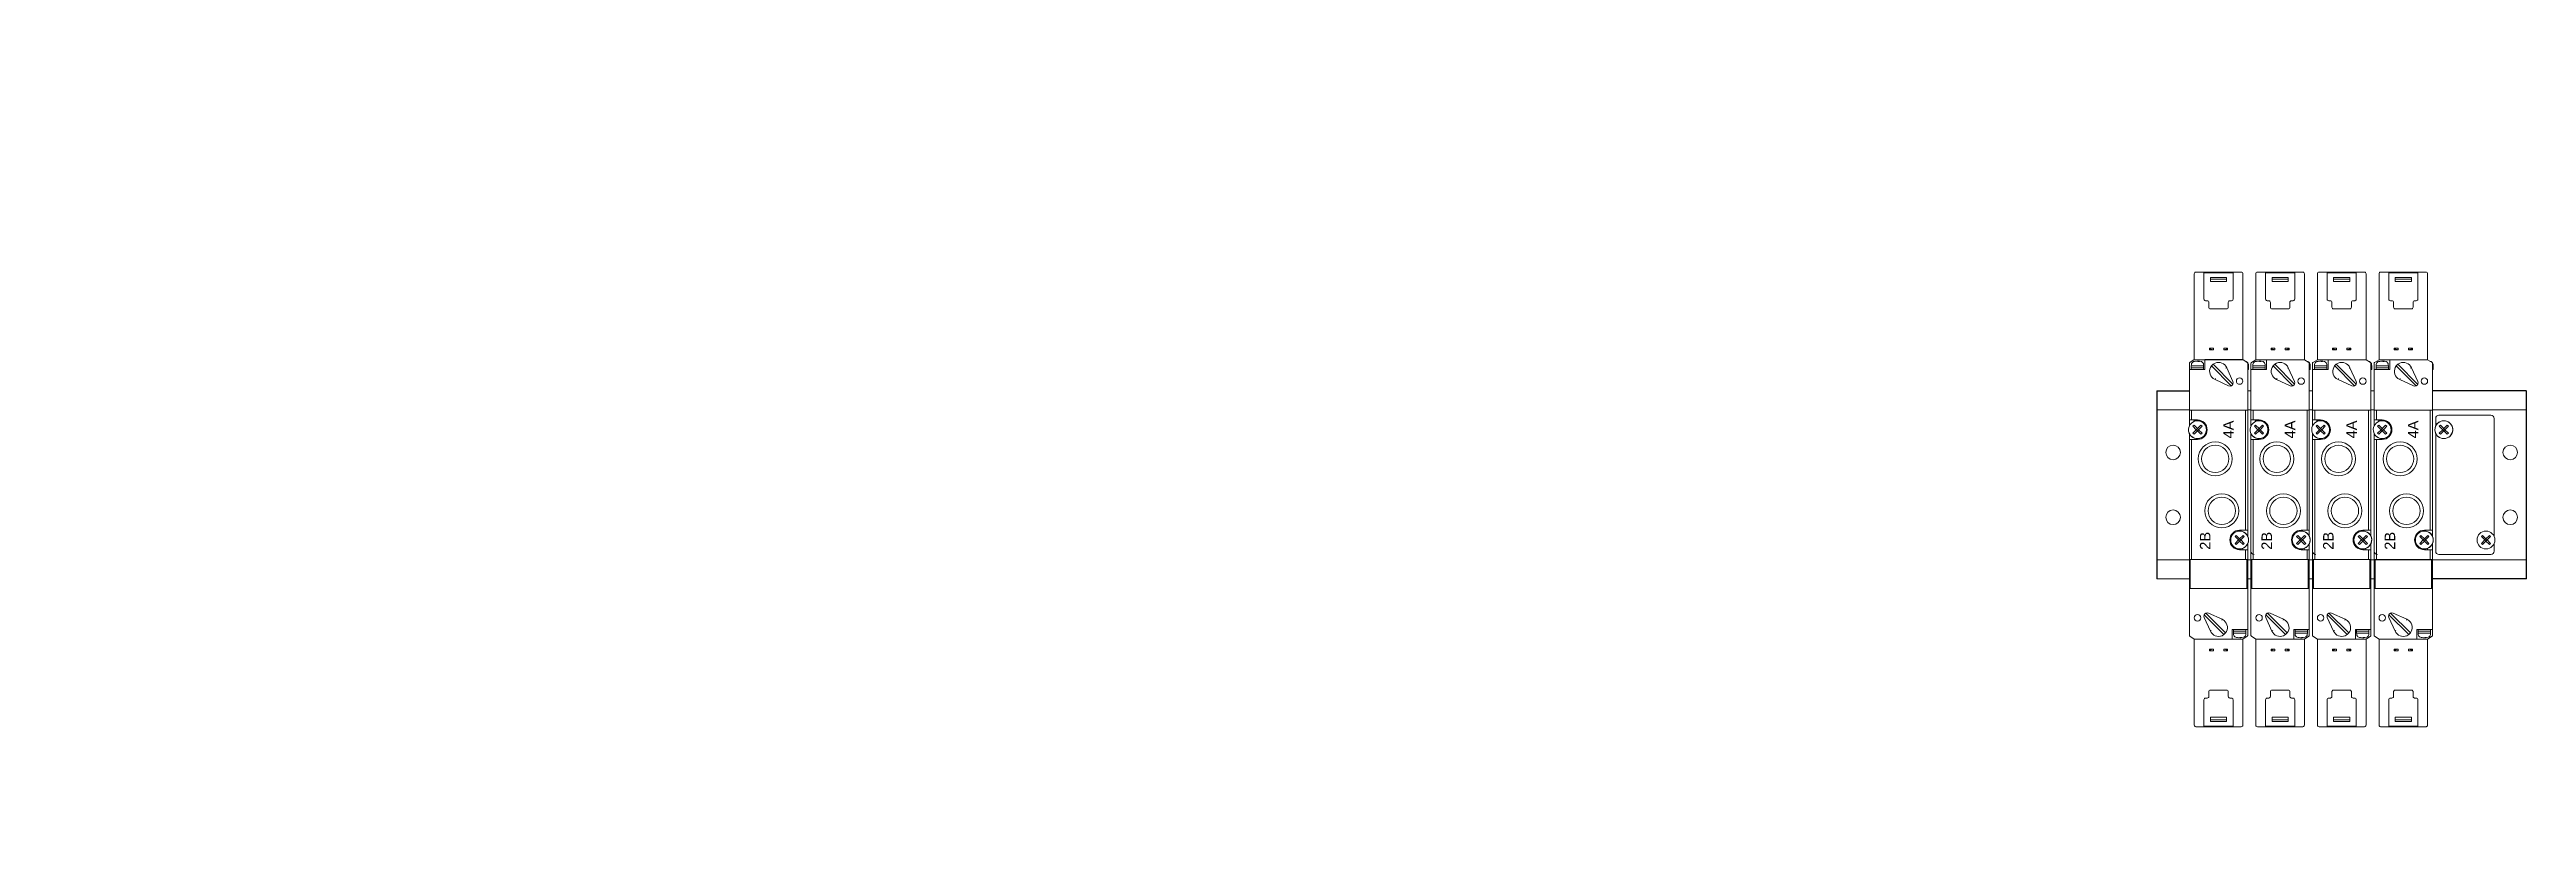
# Model space of a CAD drawing. Header units: millimetres. Extents: x 21 to 785, y 28 to 272.
import ezdxf

# ---------------------------------------------------------------- set-up
doc = ezdxf.new("R2010")
doc.units = ezdxf.units.MM

msp = doc.modelspace()

# ---------------------------------------------------------------- texts
at = {"color": 152, "true_color": 0x0075bf, "attachment_point": 1}
for s, insert, char_height in [('{\\fTimes New Roman|b1|i0|c0; }', (65.68, 271.86), 4.6697), ('{\\fArial|b1|i0|c0; }', (275.68, 271.75), 5.6037), ('{\\fArial|b1|i0|c0; }', (485.68, 271.75), 5.6037), ('{\\fArial|b1|i0|c0; }', (695.68, 271.75), 5.6037), ('{\\fArial|b0|i0|c0;  }', (167.4, 92.31), 1.7727)]:
    msp.add_mtext(s, dxfattribs=dict(at, insert=insert, char_height=char_height))
at = {"color": 7, "attachment_point": 1}
for s, insert, char_height in [('{\\fArial|b0|i0|c0; }', (22.09, 244.12), 2.0259), ('{\\fArial|b0|i0|c0; }', (20.68, 229.31), 2.0259), ('{\\fArial|b0|i0|c0; }', (22.09, 214.49), 2.0259), ('{\\fArial|b0|i0|c0; }', (109.79, 202.52), 2.0259), ('{\\fArial|b0|i0|c0; }', (109.79, 194.12), 2.0259), ('{\\fFuturaBT-Medium|b0|i0|c0; }', (91.7, 159.6), 4.0518), ('{\\fFuturaBT-Medium|b0|i0|c0; }', (99.36, 159.6), 4.0518), ('{\\fArial|b0|i0|c0; }', (162.78, 142.84), 1.7727), ('{\\fArial|b1|i0|c0;   }', (361.69, 28.27), 1.8679)]:
    msp.add_mtext(s, dxfattribs=dict(at, insert=insert, char_height=char_height))
at = {"color": 7, "char_height": 3.2447, "attachment_point": 1, "rotation": 90}
for s, insert in [('{\\fArial|b0|i0|c0;4A}', (691.18, 151.92)), ('{\\fArial|b0|i0|c0;4A}', (710.18, 151.92)), ('{\\fArial|b0|i0|c0;4A}', (729.17, 151.92)), ('{\\fArial|b0|i0|c0;4A}', (748.17, 151.92)), ('{\\fArial|b0|i0|c0;2B}', (684, 117.59)), ('{\\fArial|b0|i0|c0;2B}', (703, 117.58)), ('{\\fArial|b0|i0|c0;2B}', (722, 117.58)), ('{\\fArial|b0|i0|c0;2B}', (741, 117.58))]:
    msp.add_mtext(s, dxfattribs=dict(at, insert=insert))

# ---------------------------------------------------------------- linework, layer by layer
at = {"color": 7, "lineweight": 0}
for points in [[(682.75, 203.22), (682.56, 203.18), (682.4, 203.07), (682.29, 202.91), (682.26, 202.72)], [(682.26, 176.22), (682.26, 202.72)], [(682.75, 203.22), (696.75, 203.22)], [(685.25, 203), (694.25, 203)], [(685.25, 194.9), (685.25, 203)], [(687.25, 201.6), (692.25, 201.6)], [(687.25, 201.6), (687.25, 201.1)], [(687.25, 201.1), (687.25, 200.3)], [(687.25, 201.1), (692.25, 201.1)], [(687.25, 200.3), (692.25, 200.3)], [(692.25, 201.6), (692.25, 201.1)], [(692.25, 201.1), (692.25, 200.3)], [(694.25, 194.9), (694.25, 203)], [(697.25, 202.72), (697.21, 202.91), (697.11, 203.07), (696.95, 203.18), (696.75, 203.22)], [(697.25, 202.72), (697.25, 176.22)], [(701.75, 203.22), (701.56, 203.18), (701.4, 203.07), (701.29, 202.91), (701.25, 202.72)], [(701.25, 176.22), (701.25, 202.72)], [(701.75, 203.22), (715.75, 203.22)], [(704.25, 203), (713.25, 203)], [(704.25, 194.9), (704.25, 203)], [(706.25, 201.6), (711.25, 201.6)], [(706.25, 201.6), (706.25, 201.1)], [(706.25, 201.1), (706.25, 200.3)], [(706.25, 201.1), (711.25, 201.1)], [(706.25, 200.3), (711.25, 200.3)], [(711.25, 201.6), (711.25, 201.1)], [(711.25, 201.1), (711.25, 200.3)], [(713.25, 194.9), (713.25, 203)], [(716.25, 202.72), (716.21, 202.91), (716.1, 203.07), (715.94, 203.18), (715.75, 203.22)], [(716.25, 202.72), (716.25, 176.22)], [(720.75, 203.22), (720.55, 203.18), (720.4, 203.07), (720.29, 202.91), (720.25, 202.72)], [(720.25, 176.22), (720.25, 202.72)], [(720.75, 203.22), (734.75, 203.22)], [(723.25, 203), (732.25, 203)], [(723.25, 194.9), (723.25, 203)], [(725.25, 201.6), (730.25, 201.6)], [(725.25, 201.6), (725.25, 201.1)], [(725.25, 201.1), (725.25, 200.3)], [(725.25, 201.1), (730.25, 201.1)], [(725.25, 200.3), (730.25, 200.3)], [(730.25, 201.6), (730.25, 201.1)], [(730.25, 201.1), (730.25, 200.3)], [(732.25, 194.9), (732.25, 203)], [(735.25, 202.72), (735.21, 202.91), (735.1, 203.07), (734.94, 203.18), (734.75, 203.22)], [(735.25, 202.72), (735.25, 176.22)], [(739.75, 203.22), (739.55, 203.18), (739.39, 203.07), (739.29, 202.91), (739.25, 202.72)], [(739.25, 176.22), (739.25, 202.72)], [(739.75, 203.22), (753.75, 203.22)], [(742.25, 203), (751.25, 203)], [(742.25, 194.9), (742.25, 203)], [(744.25, 201.6), (749.25, 201.6)], [(744.25, 201.6), (744.25, 201.1)], [(744.25, 201.1), (744.25, 200.3)], [(744.25, 201.1), (749.25, 201.1)], [(744.25, 200.3), (749.25, 200.3)], [(749.25, 201.6), (749.25, 201.1)], [(749.25, 201.1), (749.25, 200.3)], [(751.25, 194.9), (751.25, 203)], [(754.24, 202.72), (754.21, 202.91), (754.1, 203.07), (753.94, 203.18), (753.75, 203.22)], [(754.24, 202.72), (754.24, 176.22)], [(685.25, 194.9), (685.29, 194.71), (685.4, 194.55), (685.56, 194.44), (685.75, 194.4)], [(686.25, 194.4), (685.75, 194.4)], [(686.75, 193.9), (686.72, 194.09), (686.61, 194.25), (686.45, 194.36), (686.25, 194.4)], [(686.75, 193.9), (686.75, 192.4)], [(686.75, 192.4), (686.79, 192.21), (686.9, 192.05), (687.06, 191.94), (687.25, 191.9)], [(692.25, 191.9), (687.25, 191.9)], [(692.25, 191.9), (692.45, 191.94), (692.61, 192.05), (692.71, 192.21), (692.75, 192.4)], [(693.25, 194.4), (693.06, 194.36), (692.9, 194.25), (692.79, 194.09), (692.75, 193.9)], [(692.75, 192.4), (692.75, 193.9)], [(693.75, 194.4), (693.25, 194.4)], [(693.75, 194.4), (693.95, 194.44), (694.11, 194.55), (694.21, 194.71), (694.25, 194.9)], [(704.25, 194.9), (704.29, 194.7), (704.4, 194.55), (704.56, 194.44), (704.75, 194.4)], [(705.25, 194.4), (704.75, 194.4)], [(705.75, 193.9), (705.71, 194.09), (705.6, 194.25), (705.44, 194.36), (705.25, 194.4)], [(705.75, 193.9), (705.75, 192.4)], [(705.75, 192.4), (705.79, 192.2), (705.9, 192.05), (706.06, 191.94), (706.25, 191.9)], [(711.25, 191.9), (706.25, 191.9)], [(711.25, 191.9), (711.44, 191.94), (711.6, 192.05), (711.71, 192.2), (711.75, 192.4)], [(712.25, 194.4), (712.06, 194.36), (711.9, 194.25), (711.79, 194.09), (711.75, 193.9)], [(711.75, 192.4), (711.75, 193.9)], [(712.75, 194.4), (712.25, 194.4)], [(712.75, 194.4), (712.94, 194.44), (713.1, 194.55), (713.21, 194.7), (713.25, 194.9)], [(723.25, 194.9), (723.29, 194.7), (723.39, 194.55), (723.55, 194.44), (723.75, 194.4)], [(724.25, 194.4), (723.75, 194.4)], [(724.75, 193.9), (724.71, 194.09), (724.6, 194.25), (724.44, 194.36), (724.25, 194.4)], [(724.75, 193.9), (724.75, 192.4)], [(724.75, 192.4), (724.79, 192.2), (724.89, 192.05), (725.05, 191.94), (725.25, 191.9)], [(730.25, 191.9), (725.25, 191.9)], [(730.25, 191.9), (730.44, 191.94), (730.6, 192.05), (730.71, 192.2), (730.75, 192.4)], [(731.25, 194.4), (731.05, 194.36), (730.89, 194.25), (730.79, 194.09), (730.75, 193.9)], [(730.75, 192.4), (730.75, 193.9)], [(731.75, 194.4), (731.25, 194.4)], [(731.75, 194.4), (731.94, 194.44), (732.1, 194.55), (732.21, 194.7), (732.25, 194.9)], [(742.25, 194.9), (742.28, 194.7), (742.39, 194.55), (742.55, 194.44), (742.75, 194.4)], [(743.25, 194.4), (742.75, 194.4)], [(743.75, 193.9), (743.71, 194.09), (743.6, 194.25), (743.44, 194.36), (743.25, 194.4)], [(743.75, 193.9), (743.75, 192.4)], [(743.75, 192.4), (743.79, 192.2), (743.89, 192.05), (744.05, 191.94), (744.25, 191.9)], [(749.25, 191.9), (744.25, 191.9)], [(749.25, 191.9), (749.44, 191.94), (749.6, 192.05), (749.71, 192.2), (749.75, 192.4)], [(750.25, 194.4), (750.05, 194.36), (749.89, 194.25), (749.78, 194.09), (749.75, 193.9)], [(749.75, 192.4), (749.75, 193.9)], [(750.75, 194.4), (750.25, 194.4)], [(750.75, 194.4), (750.94, 194.44), (751.1, 194.55), (751.21, 194.7), (751.25, 194.9)], [(680.89, 175.31), (682.26, 176.23)], [(682.6, 175.75), (682.04, 175.61)], [(682.75, 176.22), (682.26, 176.22)], [(682.29, 175.67), (682.93, 175.8)], [(682.48, 175.67), (683.12, 175.8)], [(682.75, 176.22), (696.75, 176.22)], [(683.39, 175.67), (683.12, 175.8)], [(683.25, 175.74), (683.39, 175.8)], [(683.51, 175.78), (683.39, 175.8)], [(683.39, 175.8), (683.39, 175.68)], [(683.91, 175.75), (683.58, 175.8)], [(683.85, 175.67), (683.58, 175.8)], [(683.58, 175.8), (683.58, 175.67)], [(684.47, 175.61), (683.91, 175.75)], [(685.55, 173.23), (685.55, 176.23)], [(696.71, 176.23), (685.55, 176.23)], [(686.95, 179.77), (688.15, 179.77)], [(686.95, 179.77), (686.95, 179.27)], [(686.95, 179.75), (687.22, 179.56), (687.51, 179.41), (687.83, 179.32), (688.15, 179.27)], [(686.95, 179.27), (688.15, 179.27)], [(688.15, 179.27), (688.15, 179.77)], [(691.35, 179.77), (692.55, 179.77)], [(691.35, 179.77), (691.35, 179.27)], [(691.35, 179.27), (691.68, 179.32), (691.99, 179.41), (692.29, 179.56), (692.55, 179.75)], [(691.35, 179.27), (692.55, 179.27)], [(692.55, 179.27), (692.55, 179.77)], [(696.71, 176.23), (697.25, 176.23)], [(697.25, 176.22), (696.75, 176.22)], [(697.25, 176.23), (698.62, 175.31)], [(699.88, 175.31), (701.25, 176.22)], [(701.59, 175.75), (701.03, 175.61)], [(701.75, 176.22), (701.25, 176.22)], [(701.28, 175.67), (701.92, 175.8)], [(701.47, 175.67), (702.11, 175.8)], [(701.75, 176.22), (715.75, 176.22)], [(702.38, 175.67), (702.11, 175.8)], [(702.25, 175.73), (702.39, 175.8)], [(702.51, 175.78), (702.39, 175.8)], [(702.39, 175.8), (702.39, 175.68)], [(702.91, 175.75), (702.58, 175.8)], [(702.84, 175.67), (702.58, 175.8)], [(702.58, 175.8), (702.58, 175.67)], [(703.47, 175.61), (702.91, 175.75)], [(704.55, 173.22), (704.55, 176.22)], [(715.71, 176.22), (704.55, 176.22)], [(705.95, 179.77), (707.15, 179.77)], [(705.95, 179.77), (705.95, 179.26)], [(705.95, 179.75), (706.22, 179.56), (706.51, 179.41), (706.82, 179.32), (707.15, 179.27)], [(705.95, 179.26), (707.15, 179.26)], [(707.15, 179.26), (707.15, 179.77)], [(710.35, 179.77), (711.55, 179.77)], [(710.35, 179.77), (710.35, 179.26)], [(710.35, 179.27), (710.68, 179.32), (710.99, 179.41), (711.28, 179.56), (711.55, 179.75)], [(710.35, 179.26), (711.55, 179.26)], [(711.55, 179.26), (711.55, 179.77)], [(715.71, 176.22), (716.25, 176.22)], [(716.25, 176.22), (715.75, 176.22)], [(716.25, 176.22), (717.62, 175.31)], [(718.88, 175.31), (720.25, 176.22)], [(720.59, 175.75), (720.03, 175.61)], [(720.75, 176.22), (720.25, 176.22)], [(720.28, 175.67), (720.92, 175.8)], [(720.47, 175.67), (721.11, 175.8)], [(720.75, 176.22), (734.75, 176.22)], [(721.38, 175.67), (721.11, 175.8)], [(721.25, 175.73), (721.38, 175.8)], [(721.5, 175.78), (721.38, 175.8)], [(721.38, 175.8), (721.38, 175.68)], [(721.91, 175.75), (721.57, 175.8)], [(721.84, 175.67), (721.57, 175.8)], [(721.57, 175.8), (721.57, 175.67)], [(722.47, 175.61), (721.91, 175.75)], [(723.55, 173.22), (723.55, 176.22)], [(734.71, 176.22), (723.55, 176.22)], [(724.95, 179.77), (726.15, 179.77)], [(724.95, 179.77), (724.95, 179.26)], [(724.95, 179.75), (725.22, 179.56), (725.51, 179.41), (725.82, 179.32), (726.15, 179.27)], [(724.95, 179.26), (726.15, 179.26)], [(726.15, 179.26), (726.15, 179.77)], [(729.35, 179.77), (730.55, 179.77)], [(729.35, 179.77), (729.35, 179.26)], [(729.35, 179.27), (729.67, 179.32), (729.99, 179.41), (730.28, 179.56), (730.55, 179.75)], [(729.35, 179.26), (730.55, 179.26)], [(730.55, 179.26), (730.55, 179.77)], [(734.71, 176.22), (735.25, 176.22)], [(735.25, 176.22), (734.75, 176.22)], [(735.25, 176.22), (736.61, 175.31)], [(737.88, 175.31), (739.25, 176.22)], [(739.59, 175.75), (739.03, 175.61)], [(739.75, 176.22), (739.25, 176.22)], [(739.28, 175.67), (739.92, 175.8)], [(739.47, 175.67), (740.11, 175.8)], [(739.75, 176.22), (753.75, 176.22)], [(740.38, 175.67), (740.11, 175.8)], [(740.25, 175.73), (740.38, 175.8)], [(740.5, 175.78), (740.38, 175.8)], [(740.38, 175.8), (740.38, 175.68)], [(740.9, 175.75), (740.57, 175.8)], [(740.84, 175.67), (740.57, 175.8)], [(740.57, 175.8), (740.57, 175.67)], [(741.46, 175.61), (740.9, 175.75)], [(742.55, 173.22), (742.55, 176.22)], [(753.7, 176.22), (742.55, 176.22)], [(743.95, 179.77), (745.15, 179.77)], [(743.95, 179.77), (743.95, 179.26)], [(743.95, 179.75), (744.21, 179.56), (744.51, 179.41), (744.82, 179.32), (745.15, 179.27)], [(743.95, 179.26), (745.15, 179.26)], [(745.15, 179.26), (745.15, 179.77)], [(748.34, 179.77), (749.55, 179.77)], [(748.34, 179.77), (748.34, 179.26)], [(748.34, 179.27), (748.67, 179.32), (748.99, 179.41), (749.28, 179.56), (749.55, 179.75)], [(748.34, 179.26), (749.55, 179.26)], [(749.55, 179.26), (749.55, 179.77)], [(753.7, 176.22), (754.24, 176.22)], [(754.24, 176.22), (753.75, 176.22)], [(754.24, 176.22), (755.61, 175.31)], [(680.89, 175.31), (680.79, 175.21), (680.75, 175.07)], [(680.75, 173.23), (680.75, 175.07)], [(680.75, 160.63), (680.75, 173.23)], [(680.75, 173.23), (681.05, 173.23)], [(685.55, 173.23), (681.05, 173.23)], [(681.38, 174.78), (681.35, 174.35)], [(681.35, 174.35), (685.15, 174.35)], [(685.15, 174.33), (681.35, 174.33)], [(681.35, 174.33), (681.35, 173.74)], [(685.15, 173.74), (681.35, 173.74)], [(681.35, 173.73), (685.15, 173.73)], [(681.35, 173.73), (681.35, 173.23)], [(682.04, 175.61), (681.78, 175.49), (681.58, 175.3), (681.44, 175.06), (681.38, 174.78)], [(682.29, 175.67), (682.48, 175.67)], [(682.77, 174.33), (683.12, 174.33)], [(683.39, 175.67), (683.85, 175.67)], [(685.13, 174.78), (685.07, 175.06), (684.93, 175.3), (684.73, 175.49), (684.47, 175.61)], [(685.15, 174.35), (685.13, 174.78)], [(685.15, 173.74), (685.15, 174.33)], [(685.15, 173.23), (685.15, 173.73)], [(687.58, 174.31), (687.28, 173.83), (687.09, 173.33), (687.01, 172.8), (687.03, 172.28), (687.14, 171.76), (687.36, 171.28), (687.67, 170.83), (688.07, 170.45), (688.67, 170.1)], [(688.07, 174.8), (687.58, 174.31)], [(687.58, 174.31), (687.79, 174.09)], [(693.47, 168.41), (687.79, 174.09)], [(692.28, 173.71), (692.01, 174.2), (691.66, 174.61), (691.24, 174.94), (690.77, 175.18), (690.27, 175.33), (689.74, 175.38), (689.2, 175.32), (688.67, 175.15), (688.07, 174.8)], [(688.29, 174.59), (688.07, 174.8)], [(688.29, 174.59), (693.97, 168.91)], [(688.79, 170.37), (688.67, 170.1)], [(692.87, 168.18), (688.67, 170.1)], [(692.28, 173.71), (692.01, 173.59)], [(692.28, 173.71), (694.2, 169.51)], [(692.87, 168.18), (693.29, 168.09), (693.71, 168.18)], [(693.47, 168.41), (693.71, 168.18)], [(693.71, 168.18), (694, 168.39), (694.2, 168.68)], [(694.2, 168.68), (693.97, 168.91)], [(694.2, 168.68), (694.29, 169.09), (694.2, 169.51)], [(698.31, 175.61), (698.08, 175.67)], [(698.97, 174.78), (698.91, 175.06), (698.77, 175.3), (698.57, 175.49), (698.31, 175.61)], [(698.75, 175.07), (698.72, 175.21), (698.62, 175.31)], [(698.75, 175.07), (698.75, 160.63)], [(698.75, 174.35), (699, 174.35)], [(699, 174.33), (698.75, 174.33)], [(699, 173.74), (698.75, 173.74)], [(698.75, 173.73), (699, 173.73)], [(698.75, 173.23), (699, 173.23)], [(699, 174.35), (698.97, 174.78)], [(699, 173.74), (699, 174.33)], [(699, 173.23), (699, 173.73)], [(699.88, 175.31), (699.79, 175.2), (699.75, 175.06)], [(699.75, 173.22), (699.75, 175.06)], [(699.75, 160.62), (699.75, 173.22)], [(699.75, 173.22), (700.05, 173.22)], [(704.55, 173.22), (700.05, 173.22)], [(700.38, 174.78), (700.35, 174.34)], [(700.35, 174.34), (704.15, 174.34)], [(704.15, 174.33), (700.35, 174.33)], [(700.35, 174.33), (700.35, 173.73)], [(704.15, 173.73), (700.35, 173.73)], [(700.35, 173.72), (704.15, 173.72)], [(700.35, 173.72), (700.35, 173.22)], [(701.03, 175.61), (700.78, 175.48), (700.57, 175.3), (700.43, 175.05), (700.38, 174.78)], [(701.28, 175.67), (701.47, 175.67)], [(701.76, 174.33), (702.11, 174.33)], [(702.38, 175.67), (702.84, 175.67)], [(704.13, 174.78), (704.07, 175.05), (703.93, 175.3), (703.72, 175.48), (703.47, 175.61)], [(704.15, 174.34), (704.13, 174.78)], [(704.15, 173.73), (704.15, 174.33)], [(704.15, 173.22), (704.15, 173.72)], [(706.57, 174.31), (706.28, 173.83), (706.09, 173.33), (706.01, 172.8), (706.02, 172.27), (706.14, 171.76), (706.35, 171.27), (706.66, 170.83), (707.07, 170.45), (707.66, 170.1)], [(707.07, 174.8), (706.57, 174.31)], [(706.57, 174.31), (706.79, 174.09)], [(712.47, 168.41), (706.79, 174.09)], [(711.28, 173.71), (711.01, 174.2), (710.65, 174.61), (710.24, 174.94), (709.77, 175.18), (709.26, 175.33), (708.73, 175.37), (708.2, 175.32), (707.66, 175.15), (707.07, 174.8)], [(707.28, 174.59), (707.07, 174.8)], [(707.28, 174.59), (712.96, 168.91)], [(707.79, 170.37), (707.66, 170.1)], [(711.87, 168.18), (707.66, 170.1)], [(711.28, 173.71), (711, 173.59)], [(711.28, 173.71), (713.19, 169.5)], [(711.87, 168.18), (712.29, 168.09), (712.7, 168.18)], [(712.47, 168.41), (712.7, 168.18)], [(712.7, 168.18), (712.99, 168.38), (713.2, 168.68)], [(713.2, 168.68), (712.96, 168.91)], [(713.2, 168.68), (713.28, 169.09), (713.19, 169.5)], [(717.31, 175.61), (717.08, 175.67)], [(717.97, 174.78), (717.91, 175.05), (717.77, 175.3), (717.57, 175.48), (717.31, 175.61)], [(717.75, 175.06), (717.71, 175.2), (717.62, 175.31)], [(717.75, 175.06), (717.75, 160.62)], [(717.75, 174.34), (717.99, 174.34)], [(717.99, 174.33), (717.75, 174.33)], [(717.99, 173.73), (717.75, 173.73)], [(717.75, 173.72), (717.99, 173.72)], [(717.75, 173.22), (717.99, 173.22)], [(717.99, 174.34), (717.97, 174.78)], [(717.99, 173.73), (717.99, 174.33)], [(717.99, 173.22), (717.99, 173.72)], [(718.88, 175.31), (718.78, 175.2), (718.75, 175.06)], [(718.75, 173.22), (718.75, 175.06)], [(718.75, 160.62), (718.75, 173.22)], [(718.75, 173.22), (719.05, 173.22)], [(723.55, 173.22), (719.05, 173.22)], [(719.37, 174.78), (719.35, 174.34)], [(719.35, 174.34), (723.15, 174.34)], [(723.15, 174.33), (719.35, 174.33)], [(719.35, 174.33), (719.35, 173.73)], [(723.15, 173.73), (719.35, 173.73)], [(719.35, 173.72), (723.15, 173.72)], [(719.35, 173.72), (719.35, 173.22)], [(720.03, 175.61), (719.77, 175.48), (719.57, 175.3), (719.43, 175.05), (719.37, 174.78)], [(720.28, 175.67), (720.47, 175.67)], [(720.76, 174.33), (721.11, 174.33)], [(721.38, 175.67), (721.84, 175.67)], [(723.12, 174.78), (723.06, 175.05), (722.93, 175.3), (722.72, 175.48), (722.47, 175.61)], [(723.15, 174.34), (723.12, 174.78)], [(723.15, 173.73), (723.15, 174.33)], [(723.15, 173.22), (723.15, 173.72)], [(725.57, 174.31), (725.28, 173.83), (725.09, 173.33), (725, 172.8), (725.02, 172.27), (725.14, 171.76), (725.35, 171.27), (725.66, 170.83), (726.07, 170.45), (726.66, 170.1)], [(726.07, 174.8), (725.57, 174.31)], [(725.57, 174.31), (725.79, 174.09)], [(731.47, 168.41), (725.79, 174.09)], [(730.27, 173.71), (730, 174.2), (729.65, 174.61), (729.24, 174.94), (728.77, 175.18), (728.26, 175.33), (727.73, 175.37), (727.19, 175.32), (726.66, 175.15), (726.07, 174.8)], [(726.28, 174.59), (726.07, 174.8)], [(726.28, 174.59), (731.96, 168.91)], [(726.78, 170.37), (726.66, 170.1)], [(730.87, 168.18), (726.66, 170.1)], [(730.27, 173.71), (730, 173.59)], [(730.27, 173.71), (732.19, 169.5)], [(730.87, 168.18), (731.28, 168.09), (731.7, 168.18)], [(731.47, 168.41), (731.7, 168.18)], [(731.7, 168.18), (731.99, 168.38), (732.2, 168.68)], [(732.2, 168.68), (731.96, 168.91)], [(732.2, 168.68), (732.28, 169.09), (732.19, 169.5)], [(736.31, 175.61), (736.08, 175.67)], [(736.97, 174.78), (736.91, 175.05), (736.77, 175.3), (736.56, 175.48), (736.31, 175.61)], [(736.75, 175.06), (736.71, 175.2), (736.61, 175.31)], [(736.75, 175.06), (736.75, 160.62)], [(736.75, 174.34), (736.99, 174.34)], [(736.99, 174.33), (736.75, 174.33)], [(736.99, 173.73), (736.75, 173.73)], [(736.75, 173.72), (736.99, 173.72)], [(736.75, 173.22), (736.99, 173.22)], [(736.99, 174.34), (736.97, 174.78)], [(736.99, 173.73), (736.99, 174.33)], [(736.99, 173.22), (736.99, 173.72)], [(737.88, 175.31), (737.78, 175.2), (737.75, 175.06)], [(737.75, 173.22), (737.75, 175.06)], [(737.75, 160.62), (737.75, 173.22)], [(737.75, 173.22), (738.05, 173.22)], [(742.55, 173.22), (738.05, 173.22)], [(738.37, 174.78), (738.35, 174.34)], [(738.35, 174.34), (742.15, 174.34)], [(742.15, 174.33), (738.35, 174.33)], [(738.35, 174.33), (738.35, 173.73)], [(742.15, 173.73), (738.35, 173.73)], [(738.35, 173.72), (742.15, 173.72)], [(738.35, 173.72), (738.35, 173.22)], [(739.03, 175.61), (738.77, 175.48), (738.57, 175.3), (738.43, 175.05), (738.37, 174.78)], [(739.28, 175.67), (739.47, 175.67)], [(739.76, 174.33), (740.11, 174.33)], [(740.38, 175.67), (740.84, 175.67)], [(742.12, 174.78), (742.06, 175.05), (741.92, 175.3), (741.72, 175.48), (741.46, 175.61)], [(742.15, 174.34), (742.12, 174.78)], [(742.15, 173.73), (742.15, 174.33)], [(742.15, 173.22), (742.15, 173.72)], [(744.57, 174.31), (744.28, 173.83), (744.09, 173.33), (744, 172.8), (744.02, 172.27), (744.13, 171.76), (744.35, 171.27), (744.66, 170.83), (745.06, 170.45), (745.66, 170.1)], [(745.07, 174.8), (744.57, 174.31)], [(744.57, 174.31), (744.78, 174.09)], [(750.47, 168.41), (744.78, 174.09)], [(749.27, 173.71), (749, 174.2), (748.65, 174.61), (748.23, 174.94), (747.76, 175.18), (747.26, 175.33), (746.73, 175.37), (746.19, 175.32), (745.66, 175.15), (745.07, 174.8)], [(745.28, 174.59), (745.07, 174.8)], [(745.28, 174.59), (750.96, 168.91)], [(745.78, 170.37), (745.66, 170.1)], [(749.87, 168.18), (745.66, 170.1)], [(749.27, 173.71), (749, 173.59)], [(749.27, 173.71), (751.19, 169.5)], [(749.87, 168.18), (750.28, 168.09), (750.7, 168.18)], [(750.47, 168.41), (750.7, 168.18)], [(750.7, 168.18), (750.99, 168.38), (751.19, 168.68)], [(751.19, 168.68), (750.96, 168.91)], [(751.19, 168.68), (751.28, 169.09), (751.19, 169.5)], [(755.31, 175.61), (755.08, 175.67)], [(755.96, 174.78), (755.9, 175.05), (755.77, 175.3), (755.56, 175.48), (755.31, 175.61)], [(755.74, 175.06), (755.71, 175.2), (755.61, 175.31)], [(755.74, 175.06), (755.74, 160.62)], [(755.74, 174.34), (755.99, 174.34)], [(755.99, 174.33), (755.74, 174.33)], [(755.99, 173.73), (755.74, 173.73)], [(755.74, 173.72), (755.99, 173.72)], [(755.74, 173.22), (755.99, 173.22)], [(755.99, 174.34), (755.96, 174.78)], [(755.99, 173.73), (755.99, 174.33)], [(755.99, 173.22), (755.99, 173.72)], [(670.75, 166.63), (680.75, 166.63)], [(670.75, 166.51), (670.75, 166.63)], [(670.75, 166.51), (670.75, 160.83)], [(670.75, 160.79), (670.75, 160.83)], [(680.75, 160.79), (670.75, 160.79)], [(670.75, 114.46), (670.75, 160.79)], [(680.74, 166.55), (670.84, 166.55), (670.77, 108.68), (680.72, 108.68)], [(680.75, 160.63), (680.75, 157.63)], [(681.05, 160.63), (680.75, 160.63)], [(681.05, 160.63), (681.45, 160.63)], [(698.45, 160.63), (681.05, 160.63)], [(681.45, 160.63), (698.06, 160.63)], [(681.45, 160.63), (681.45, 157.63)], [(698.06, 160.63), (698.45, 160.63)], [(698.06, 123.62), (698.06, 160.63)], [(698.75, 160.63), (698.45, 160.63)], [(698.75, 166.63), (699.75, 166.63)], [(699.75, 160.79), (698.75, 160.79)], [(698.75, 123.62), (698.75, 160.63)], [(699.75, 160.63), (699.75, 157.63)], [(700.05, 160.62), (699.75, 160.62)], [(700.05, 160.63), (700.44, 160.63)], [(717.45, 160.62), (700.05, 160.62)], [(700.44, 160.63), (717.05, 160.63)], [(700.44, 160.63), (700.44, 157.63)], [(717.05, 160.63), (717.45, 160.63)], [(717.05, 123.62), (717.05, 160.63)], [(717.75, 160.62), (717.45, 160.62)], [(717.75, 166.63), (718.75, 166.63)], [(718.75, 160.79), (717.75, 160.79)], [(717.75, 123.62), (717.75, 160.63)], [(718.75, 160.63), (718.75, 157.63)], [(719.05, 160.62), (718.75, 160.62)], [(719.05, 160.63), (719.44, 160.63)], [(736.45, 160.62), (719.05, 160.62)], [(719.44, 160.63), (736.05, 160.63)], [(719.44, 160.63), (719.44, 157.63)], [(736.05, 160.63), (736.44, 160.63)], [(736.05, 123.62), (736.05, 160.63)], [(736.75, 160.62), (736.45, 160.62)], [(736.74, 123.62), (736.74, 160.63)], [(736.75, 166.63), (737.75, 166.63)], [(737.74, 160.79), (736.75, 160.79)], [(737.74, 160.63), (737.74, 157.63)], [(738.05, 160.62), (737.75, 160.62)], [(738.04, 160.63), (738.44, 160.63)], [(755.45, 160.62), (738.05, 160.62)], [(738.44, 160.63), (755.05, 160.63)], [(738.44, 160.63), (738.44, 157.63)], [(755.05, 160.63), (755.44, 160.63)], [(755.05, 123.62), (755.05, 160.63)], [(755.74, 160.62), (755.45, 160.62)], [(755.74, 166.71), (784.66, 166.71), (784.66, 108.71), (755.74, 108.71)], [(755.74, 166.63), (784.74, 166.63)], [(784.74, 160.79), (755.74, 160.79)], [(755.74, 123.62), (755.74, 160.63)], [(784.74, 166.63), (784.74, 166.51)], [(784.74, 166.51), (784.74, 160.82)], [(784.74, 160.82), (784.74, 160.79)], [(784.74, 114.45), (784.74, 160.79)], [(682.85, 157.35), (682.31, 157.21), (681.82, 156.98), (681.4, 156.66), (681.04, 156.27), (680.77, 155.81), (680.59, 155.31), (680.51, 154.78), (680.53, 154.22), (680.61, 153.86), (680.74, 153.5), (680.92, 153.17), (681.14, 152.87)], [(682.85, 157.35), (682.31, 157.21), (681.82, 156.98), (681.4, 156.66), (681.04, 156.27), (680.77, 155.81), (680.59, 155.31), (680.51, 154.78), (680.53, 154.22), (680.65, 153.74), (680.85, 153.29), (681.12, 152.89), (681.46, 152.55), (681.85, 152.26), (682.28, 152.06), (682.75, 151.92), (683.25, 151.88)], [(680.75, 155.77), (680.75, 157.63)], [(680.75, 157.63), (681.45, 157.63)], [(680.75, 151.63), (680.75, 153.48)], [(681.45, 157.63), (683.25, 157.63)], [(681.49, 152.52), (681.95, 152.2), (682.45, 152), (682.98, 151.89), (683.5, 151.89), (684.02, 151.99), (684.52, 152.18), (684.97, 152.48), (685.37, 152.87), (685.68, 153.33), (685.88, 153.83), (685.99, 154.35), (685.99, 154.88), (685.89, 155.4), (685.7, 155.89), (685.4, 156.35), (685.01, 156.74), (684.71, 156.96), (684.38, 157.14), (684.03, 157.27), (683.66, 157.35)], [(682.19, 156.04), (681.84, 155.69)], [(682.9, 154.63), (681.84, 155.69)], [(681.84, 153.57), (682.9, 154.63)], [(681.84, 153.57), (682.19, 153.22)], [(682.02, 157.63), (682.3, 157.35)], [(683.25, 154.98), (682.19, 156.04)], [(682.19, 153.22), (683.25, 154.28)], [(682.3, 157.21), (682.3, 157.35)], [(682.3, 157.35), (684.2, 157.35)], [(682.9, 154.63), (683.25, 154.98)], [(682.9, 154.63), (683.25, 154.28)], [(683.25, 151.63), (683.86, 151.69), (684.42, 151.86), (684.93, 152.14), (685.37, 152.5), (685.74, 152.95), (686.02, 153.46), (686.19, 154.02), (686.25, 154.63), (686.19, 155.23), (686.02, 155.79), (685.74, 156.3), (685.37, 156.75), (684.93, 157.11), (684.42, 157.39), (683.86, 157.57), (683.25, 157.63)], [(683.25, 151.88), (683.81, 151.93), (684.32, 152.09), (684.79, 152.35), (685.2, 152.68), (685.53, 153.09), (685.79, 153.56), (685.95, 154.07), (686, 154.63), (685.96, 155.13), (685.83, 155.6), (685.62, 156.04), (685.34, 156.43), (684.99, 156.76), (684.59, 157.03), (684.15, 157.23), (683.66, 157.35)], [(683.25, 154.98), (684.31, 156.04)], [(683.25, 154.98), (683.61, 154.63)], [(683.25, 154.28), (683.61, 154.63)], [(684.31, 153.22), (683.25, 154.28)], [(683.61, 154.63), (684.66, 155.69)], [(684.66, 153.57), (683.61, 154.63)], [(684.2, 157.35), (684.3, 157.44)], [(684.2, 157.35), (684.2, 157.21)], [(684.66, 155.69), (684.31, 156.04)], [(684.31, 153.22), (684.66, 153.57)], [(701.84, 157.35), (701.3, 157.21), (700.82, 156.98), (700.39, 156.66), (700.04, 156.26), (699.77, 155.81), (699.58, 155.31), (699.5, 154.78), (699.53, 154.22), (699.61, 153.85), (699.74, 153.5), (699.92, 153.17), (700.14, 152.87)], [(701.84, 157.35), (701.3, 157.21), (700.82, 156.98), (700.39, 156.66), (700.04, 156.26), (699.77, 155.81), (699.58, 155.31), (699.5, 154.78), (699.53, 154.22), (699.65, 153.73), (699.85, 153.29), (700.12, 152.89), (700.45, 152.54), (700.84, 152.26), (701.28, 152.05), (701.75, 151.92), (702.25, 151.88)], [(699.75, 155.77), (699.75, 157.63)], [(699.75, 157.63), (700.44, 157.63)], [(699.75, 151.62), (699.75, 153.48)], [(700.44, 157.63), (702.25, 157.63)], [(700.49, 152.51), (700.95, 152.2), (701.45, 151.99), (701.97, 151.89), (702.5, 151.89), (703.02, 151.99), (703.51, 152.18), (703.96, 152.48), (704.36, 152.87), (704.67, 153.33), (704.88, 153.83), (704.98, 154.35), (704.99, 154.88), (704.89, 155.4), (704.69, 155.89), (704.4, 156.34), (704.01, 156.74), (703.7, 156.96), (703.37, 157.14), (703.02, 157.27), (702.65, 157.35)], [(701.19, 156.04), (700.84, 155.69)], [(701.89, 154.63), (700.84, 155.69)], [(700.84, 153.57), (701.89, 154.63)], [(700.84, 153.57), (701.19, 153.21)], [(701.02, 157.62), (701.3, 157.34)], [(702.25, 154.98), (701.19, 156.04)], [(701.19, 153.21), (702.25, 154.27)], [(701.3, 157.21), (701.3, 157.35)], [(701.3, 157.34), (703.2, 157.34)], [(701.89, 154.63), (702.25, 154.98)], [(701.89, 154.63), (702.25, 154.27)], [(702.25, 151.62), (702.85, 151.69), (703.42, 151.86), (703.93, 152.14), (704.37, 152.5), (704.74, 152.95), (705.01, 153.46), (705.19, 154.02), (705.25, 154.62), (705.19, 155.23), (705.01, 155.79), (704.74, 156.3), (704.37, 156.75), (703.93, 157.11), (703.42, 157.39), (702.85, 157.56), (702.25, 157.63)], [(702.25, 151.88), (702.8, 151.93), (703.32, 152.09), (703.79, 152.35), (704.19, 152.68), (704.53, 153.09), (704.78, 153.56), (704.94, 154.07), (705, 154.63), (704.95, 155.13), (704.82, 155.6), (704.61, 156.03), (704.33, 156.42), (703.99, 156.76), (703.59, 157.03), (703.14, 157.23), (702.65, 157.35)], [(702.25, 154.98), (703.31, 156.04)], [(702.25, 154.98), (702.6, 154.63)], [(702.25, 154.27), (702.6, 154.63)], [(703.31, 153.21), (702.25, 154.27)], [(702.6, 154.63), (703.66, 155.69)], [(703.66, 153.57), (702.6, 154.63)], [(703.2, 157.34), (703.29, 157.44)], [(703.2, 157.35), (703.2, 157.21)], [(703.66, 155.69), (703.31, 156.04)], [(703.31, 153.21), (703.66, 153.57)], [(720.84, 157.35), (720.3, 157.21), (719.81, 156.98), (719.39, 156.66), (719.04, 156.26), (718.76, 155.81), (718.58, 155.31), (718.5, 154.78), (718.53, 154.22), (718.61, 153.85), (718.74, 153.5), (718.91, 153.17), (719.13, 152.87)], [(720.84, 157.35), (720.3, 157.21), (719.81, 156.98), (719.39, 156.66), (719.04, 156.26), (718.76, 155.81), (718.58, 155.31), (718.5, 154.78), (718.53, 154.22), (718.65, 153.73), (718.85, 153.29), (719.12, 152.89), (719.45, 152.54), (719.84, 152.26), (720.28, 152.05), (720.75, 151.92), (721.25, 151.88)], [(718.75, 155.77), (718.75, 157.63)], [(718.75, 157.63), (719.44, 157.63)], [(718.75, 151.62), (718.75, 153.48)], [(719.44, 157.63), (721.25, 157.63)], [(719.49, 152.51), (719.95, 152.2), (720.45, 151.99), (720.97, 151.89), (721.5, 151.89), (722.02, 151.99), (722.51, 152.18), (722.96, 152.48), (723.36, 152.87), (723.67, 153.33), (723.88, 153.83), (723.98, 154.35), (723.99, 154.88), (723.89, 155.4), (723.69, 155.89), (723.4, 156.34), (723.01, 156.74), (722.7, 156.96), (722.37, 157.14), (722.02, 157.27), (721.65, 157.35)], [(720.19, 156.04), (719.84, 155.69)], [(720.89, 154.63), (719.84, 155.69)], [(719.84, 153.57), (720.89, 154.63)], [(719.84, 153.57), (720.19, 153.21)], [(720.02, 157.62), (720.3, 157.34)], [(721.25, 154.98), (720.19, 156.04)], [(720.19, 153.21), (721.25, 154.27)], [(720.29, 157.21), (720.29, 157.35)], [(720.3, 157.34), (722.2, 157.34)], [(720.89, 154.63), (721.25, 154.98)], [(720.89, 154.63), (721.25, 154.27)], [(721.25, 151.62), (721.85, 151.69), (722.41, 151.86), (722.92, 152.14), (723.37, 152.5), (723.73, 152.95), (724.01, 153.46), (724.18, 154.02), (724.25, 154.62), (724.18, 155.23), (724.01, 155.79), (723.73, 156.3), (723.37, 156.75), (722.92, 157.11), (722.41, 157.39), (721.85, 157.56), (721.25, 157.63)], [(721.25, 151.88), (721.8, 151.93), (722.32, 152.09), (722.78, 152.35), (723.19, 152.68), (723.53, 153.09), (723.78, 153.56), (723.94, 154.07), (724, 154.63), (723.95, 155.13), (723.82, 155.6), (723.61, 156.03), (723.33, 156.42), (722.99, 156.76), (722.59, 157.03), (722.14, 157.23), (721.65, 157.35)], [(721.25, 154.98), (722.3, 156.04)], [(721.25, 154.98), (721.6, 154.63)], [(721.25, 154.27), (721.6, 154.63)], [(722.3, 153.21), (721.25, 154.27)], [(721.6, 154.63), (722.66, 155.69)], [(722.66, 153.57), (721.6, 154.63)], [(722.2, 157.34), (722.29, 157.44)], [(722.2, 157.35), (722.2, 157.21)], [(722.66, 155.69), (722.3, 156.04)], [(722.3, 153.21), (722.66, 153.57)], [(739.84, 157.35), (739.3, 157.21), (738.81, 156.98), (738.39, 156.66), (738.03, 156.26), (737.76, 155.81), (737.58, 155.31), (737.5, 154.78), (737.52, 154.22), (737.61, 153.85), (737.73, 153.5), (737.91, 153.17), (738.13, 152.87)], [(739.84, 157.35), (739.3, 157.21), (738.81, 156.98), (738.39, 156.66), (738.03, 156.26), (737.76, 155.81), (737.58, 155.31), (737.5, 154.78), (737.52, 154.22), (737.64, 153.73), (737.84, 153.29), (738.11, 152.89), (738.45, 152.54), (738.84, 152.26), (739.27, 152.05), (739.74, 151.92), (740.24, 151.88)], [(737.74, 155.77), (737.74, 157.63)], [(737.74, 157.63), (738.44, 157.63)], [(737.74, 151.62), (737.74, 153.48)], [(738.44, 157.63), (740.24, 157.63)], [(738.48, 152.51), (738.95, 152.2), (739.45, 151.99), (739.97, 151.89), (740.49, 151.89), (741.01, 151.99), (741.51, 152.18), (741.96, 152.48), (742.36, 152.87), (742.67, 153.33), (742.88, 153.83), (742.98, 154.35), (742.98, 154.88), (742.89, 155.4), (742.69, 155.89), (742.39, 156.34), (742, 156.74), (741.7, 156.96), (741.37, 157.14), (741.02, 157.27), (740.65, 157.35)], [(739.19, 156.04), (738.83, 155.69)], [(739.89, 154.63), (738.83, 155.69)], [(738.83, 153.57), (739.89, 154.63)], [(738.83, 153.57), (739.19, 153.21)], [(739.02, 157.62), (739.3, 157.34)], [(740.24, 154.98), (739.19, 156.04)], [(739.19, 153.21), (740.24, 154.27)], [(739.29, 157.21), (739.29, 157.35)], [(739.3, 157.34), (741.2, 157.34)], [(739.89, 154.63), (740.24, 154.98)], [(739.89, 154.63), (740.24, 154.27)], [(740.24, 151.62), (740.85, 151.69), (741.41, 151.86), (741.92, 152.14), (742.37, 152.5), (742.73, 152.95), (743.01, 153.46), (743.18, 154.02), (743.24, 154.62), (743.18, 155.23), (743.01, 155.79), (742.73, 156.3), (742.37, 156.75), (741.92, 157.11), (741.41, 157.39), (740.85, 157.56), (740.24, 157.63)], [(740.24, 151.88), (740.8, 151.93), (741.31, 152.09), (741.78, 152.35), (742.19, 152.68), (742.52, 153.09), (742.78, 153.56), (742.94, 154.07), (742.99, 154.63), (742.95, 155.13), (742.82, 155.6), (742.61, 156.03), (742.33, 156.42), (741.98, 156.76), (741.58, 157.03), (741.14, 157.23), (740.65, 157.35)], [(740.24, 154.98), (741.3, 156.04)], [(740.24, 154.98), (740.6, 154.63)], [(740.24, 154.27), (740.6, 154.63)], [(741.3, 153.21), (740.24, 154.27)], [(740.6, 154.63), (741.66, 155.69)], [(741.66, 153.57), (740.6, 154.63)], [(741.2, 157.34), (741.29, 157.44)], [(741.2, 157.35), (741.2, 157.21)], [(741.66, 155.69), (741.3, 156.04)], [(741.3, 153.21), (741.66, 153.57)], [(757.48, 152.51), (757.94, 152.2), (758.44, 151.99), (758.96, 151.89), (759.49, 151.89), (760.01, 151.98), (760.5, 152.18), (760.96, 152.48), (761.35, 152.87), (761.66, 153.33), (761.87, 153.83), (761.98, 154.35), (761.98, 154.88), (761.88, 155.4), (761.68, 155.89), (761.39, 156.34), (761, 156.74), (760.54, 157.05), (760.04, 157.26), (759.52, 157.36), (758.99, 157.37), (758.47, 157.27), (757.98, 157.07), (757.52, 156.78), (757.13, 156.39), (756.85, 155.98), (756.65, 155.55), (756.53, 155.09), (756.49, 154.63), (756.53, 154.16), (756.65, 153.7), (756.85, 153.27), (757.13, 152.87)], [(757.74, 159.12), (757.35, 159.05), (757.03, 158.83), (756.82, 158.51), (756.74, 158.12)], [(756.74, 158.12), (756.74, 155.77)], [(756.74, 153.48), (756.74, 117.12)], [(773.74, 159.12), (757.74, 159.12)], [(758.18, 156.04), (757.83, 155.69)], [(758.89, 154.63), (757.83, 155.69)], [(757.83, 153.57), (758.89, 154.63)], [(757.83, 153.57), (758.18, 153.21)], [(759.24, 154.98), (758.18, 156.04)], [(758.18, 153.21), (759.24, 154.27)], [(758.89, 154.63), (759.24, 154.98)], [(758.89, 154.63), (759.24, 154.27)], [(759.24, 154.98), (760.3, 156.04)], [(759.24, 154.98), (759.59, 154.63)], [(759.24, 154.27), (759.59, 154.63)], [(760.3, 153.21), (759.24, 154.27)], [(759.59, 154.63), (760.65, 155.69)], [(760.65, 153.57), (759.59, 154.63)], [(760.65, 155.69), (760.3, 156.04)], [(760.3, 153.21), (760.65, 153.57)], [(774.74, 158.12), (774.66, 158.51), (774.44, 158.83), (774.13, 159.05), (773.74, 159.12)], [(774.74, 121.77), (774.74, 158.12)], [(681.45, 151.63), (680.75, 151.63)], [(680.75, 151.63), (680.75, 114.62)], [(683.25, 151.63), (681.45, 151.63)], [(681.45, 151.63), (681.45, 114.62)], [(700.44, 151.62), (699.75, 151.62)], [(699.75, 151.62), (699.75, 114.62)], [(702.25, 151.62), (700.44, 151.62)], [(700.44, 151.62), (700.44, 114.62)], [(719.44, 151.62), (718.75, 151.62)], [(718.75, 151.62), (718.75, 114.62)], [(721.25, 151.62), (719.44, 151.62)], [(719.44, 151.62), (719.44, 114.62)], [(738.44, 151.62), (737.74, 151.62)], [(737.74, 151.62), (737.74, 114.62)], [(740.24, 151.62), (738.44, 151.62)], [(738.44, 151.62), (738.44, 114.62)], [(696.25, 123.62), (695.65, 123.56), (695.08, 123.39), (694.57, 123.11), (694.13, 122.74), (693.76, 122.3), (693.49, 121.79), (693.31, 121.23), (693.25, 120.62), (693.31, 120.02), (693.49, 119.45), (693.76, 118.95), (694.13, 118.5), (694.57, 118.13), (695.08, 117.86), (695.65, 117.68), (696.25, 117.62)], [(694.49, 118.51), (694.96, 118.2), (695.45, 117.99), (695.98, 117.89), (696.5, 117.89), (697.02, 117.99), (697.52, 118.18), (697.97, 118.48), (698.37, 118.87), (698.68, 119.33), (698.89, 119.83), (698.99, 120.35), (698.99, 120.88), (698.89, 121.4), (698.7, 121.89), (698.4, 122.34), (698.01, 122.74), (697.55, 123.05), (697.05, 123.26), (696.53, 123.36), (696, 123.37), (695.49, 123.27), (694.99, 123.07), (694.54, 122.78), (694.14, 122.39), (693.86, 121.99), (693.66, 121.55), (693.54, 121.09), (693.5, 120.63), (693.54, 120.16), (693.66, 119.7), (693.86, 119.27), (694.14, 118.87)], [(696.25, 123.62), (698.06, 123.62)], [(698.06, 123.62), (698.75, 123.62)], [(698.75, 123.62), (698.75, 121.77)], [(715.25, 123.62), (714.64, 123.56), (714.08, 123.39), (713.57, 123.11), (713.13, 122.74), (712.76, 122.3), (712.48, 121.79), (712.31, 121.23), (712.25, 120.62), (712.31, 120.02), (712.48, 119.45), (712.76, 118.94), (713.13, 118.5), (713.57, 118.13), (714.08, 117.86), (714.64, 117.68), (715.25, 117.62)], [(713.49, 118.51), (713.95, 118.2), (714.45, 117.99), (714.97, 117.89), (715.5, 117.89), (716.02, 117.98), (716.51, 118.18), (716.96, 118.48), (717.36, 118.87), (717.67, 119.33), (717.88, 119.83), (717.98, 120.35), (717.99, 120.88), (717.89, 121.39), (717.69, 121.89), (717.4, 122.34), (717.01, 122.74), (716.55, 123.05), (716.05, 123.26), (715.53, 123.36), (715, 123.37), (714.48, 123.27), (713.99, 123.07), (713.53, 122.78), (713.14, 122.39), (712.86, 121.98), (712.66, 121.55), (712.54, 121.09), (712.5, 120.63), (712.54, 120.16), (712.66, 119.7), (712.86, 119.27), (713.14, 118.87)], [(715.25, 123.62), (717.05, 123.62)], [(717.05, 123.62), (717.75, 123.62)], [(717.75, 123.62), (717.75, 121.77)], [(734.24, 123.62), (733.64, 123.56), (733.08, 123.39), (732.57, 123.11), (732.12, 122.74), (731.76, 122.3), (731.48, 121.79), (731.31, 121.23), (731.25, 120.62), (731.31, 120.02), (731.48, 119.45), (731.76, 118.94), (732.12, 118.5), (732.57, 118.13), (733.08, 117.86), (733.64, 117.68), (734.24, 117.62)], [(732.49, 118.51), (732.95, 118.2), (733.45, 117.99), (733.97, 117.89), (734.5, 117.89), (735.02, 117.98), (735.51, 118.18), (735.96, 118.48), (736.36, 118.87), (736.67, 119.33), (736.88, 119.83), (736.98, 120.35), (736.99, 120.88), (736.89, 121.39), (736.69, 121.89), (736.4, 122.34), (736.01, 122.74), (735.55, 123.05), (735.05, 123.26), (734.53, 123.36), (734, 123.37), (733.48, 123.27), (732.99, 123.07), (732.53, 122.78), (732.13, 122.39), (731.86, 121.98), (731.66, 121.55), (731.54, 121.09), (731.5, 120.63), (731.54, 120.16), (731.66, 119.7), (731.86, 119.27), (732.13, 118.87)], [(734.24, 123.62), (736.05, 123.62)], [(736.05, 123.62), (736.74, 123.62)], [(736.74, 123.62), (736.74, 121.77)], [(753.24, 123.62), (752.64, 123.56), (752.07, 123.39), (751.57, 123.11), (751.12, 122.74), (750.76, 122.3), (750.48, 121.79), (750.3, 121.23), (750.24, 120.62), (750.3, 120.02), (750.48, 119.45), (750.76, 118.94), (751.12, 118.5), (751.57, 118.13), (752.07, 117.86), (752.64, 117.68), (753.24, 117.62)], [(751.49, 118.51), (751.95, 118.2), (752.45, 117.99), (752.97, 117.89), (753.49, 117.89), (754.01, 117.98), (754.51, 118.18), (754.96, 118.48), (755.36, 118.87), (755.67, 119.33), (755.88, 119.83), (755.98, 120.35), (755.98, 120.88), (755.89, 121.39), (755.69, 121.89), (755.39, 122.34), (755, 122.74), (754.54, 123.05), (754.04, 123.26), (753.52, 123.36), (753, 123.37), (752.48, 123.27), (751.98, 123.07), (751.53, 122.78), (751.13, 122.39), (750.85, 121.98), (750.66, 121.55), (750.54, 121.09), (750.5, 120.63), (750.54, 120.16), (750.66, 119.7), (750.85, 119.27), (751.13, 118.87)], [(753.24, 123.62), (755.05, 123.62)], [(755.05, 123.62), (755.74, 123.62)], [(755.74, 123.62), (755.74, 121.77)], [(680.76, 114.63), (681.05, 114.63)], [(680.76, 105.63), (680.76, 114.63)], [(698.45, 114.63), (681.05, 114.63)], [(681.05, 114.63), (681.05, 105.63)], [(681.05, 114.62), (681.45, 114.62)], [(681.45, 114.62), (698.06, 114.62)], [(695.19, 122.04), (694.84, 121.69)], [(695.9, 120.63), (694.84, 121.69)], [(694.84, 119.56), (695.9, 120.62)], [(694.84, 119.56), (695.19, 119.21)], [(696.25, 120.98), (695.19, 122.04)], [(695.19, 119.21), (696.25, 120.27)], [(695.3, 117.78), (695.3, 118.04)], [(695.9, 120.63), (696.25, 120.98)], [(695.9, 120.63), (696.25, 120.27)], [(696.25, 120.97), (697.31, 122.03)], [(696.25, 120.98), (696.61, 120.63)], [(696.25, 120.27), (696.61, 120.63)], [(697.31, 119.21), (696.25, 120.27)], [(698.06, 117.62), (696.25, 117.62)], [(696.6, 120.62), (697.66, 121.68)], [(697.67, 119.57), (696.61, 120.63)], [(697.2, 118.04), (697.2, 117.62)], [(697.66, 121.68), (697.31, 122.03)], [(697.31, 119.21), (697.67, 119.57)], [(698.75, 117.62), (698.06, 117.62)], [(698.06, 114.62), (698.06, 117.62)], [(698.06, 114.62), (698.45, 114.62)], [(698.45, 114.63), (698.75, 114.63)], [(698.45, 105.63), (698.45, 114.63)], [(698.75, 119.48), (698.75, 117.62)], [(698.75, 114.62), (698.75, 117.62)], [(698.75, 114.63), (698.75, 105.63)], [(699.75, 117.12), (699.83, 116.73), (700.04, 116.42), (700.36, 116.2), (700.75, 116.12)], [(699.75, 114.63), (700.05, 114.63)], [(699.75, 105.63), (699.75, 114.63)], [(717.45, 114.63), (700.05, 114.63)], [(700.05, 114.63), (700.05, 105.63)], [(700.05, 114.62), (700.44, 114.62)], [(700.44, 114.62), (717.05, 114.62)], [(714.19, 122.04), (713.84, 121.69)], [(714.9, 120.63), (713.84, 121.69)], [(713.84, 119.56), (714.89, 120.62)], [(713.84, 119.56), (714.19, 119.21)], [(715.25, 120.98), (714.19, 122.04)], [(714.19, 119.21), (715.25, 120.27)], [(714.3, 117.78), (714.3, 118.04)], [(714.9, 120.63), (715.25, 120.98)], [(714.9, 120.63), (715.25, 120.27)], [(715.25, 120.97), (716.31, 122.03)], [(715.25, 120.98), (715.6, 120.63)], [(715.25, 120.27), (715.6, 120.63)], [(716.31, 119.21), (715.25, 120.27)], [(717.05, 117.62), (715.25, 117.62)], [(715.6, 120.62), (716.66, 121.68)], [(716.66, 119.57), (715.6, 120.63)], [(716.2, 118.04), (716.2, 117.62)], [(716.66, 121.68), (716.31, 122.03)], [(716.31, 119.21), (716.66, 119.57)], [(717.75, 117.62), (717.05, 117.62)], [(717.05, 114.62), (717.05, 117.62)], [(717.05, 114.62), (717.45, 114.62)], [(717.45, 114.63), (717.75, 114.63)], [(717.45, 105.63), (717.45, 114.63)], [(717.75, 119.48), (717.75, 117.62)], [(717.75, 114.62), (717.75, 117.62)], [(717.75, 114.63), (717.75, 105.63)], [(718.75, 117.12), (718.83, 116.73), (719.04, 116.41), (719.36, 116.2), (719.75, 116.12)], [(718.75, 114.63), (719.05, 114.63)], [(718.75, 105.63), (718.75, 114.63)], [(736.45, 114.63), (719.05, 114.63)], [(719.05, 114.63), (719.05, 105.63)], [(719.05, 114.62), (719.44, 114.62)], [(719.44, 114.62), (736.05, 114.62)], [(732.83, 119.56), (733.89, 120.62)], [(732.83, 119.56), (733.19, 119.21)], [(733.19, 122.04), (732.84, 121.69)], [(733.89, 120.63), (732.84, 121.69)], [(734.25, 120.98), (733.19, 122.04)], [(733.19, 119.21), (734.25, 120.27)], [(733.29, 117.78), (733.29, 118.04)], [(733.89, 120.63), (734.25, 120.98)], [(733.89, 120.63), (734.25, 120.27)], [(736.05, 117.62), (734.24, 117.62)], [(734.25, 120.97), (735.3, 122.03)], [(734.25, 120.98), (734.6, 120.63)], [(734.25, 120.27), (734.6, 120.63)], [(735.31, 119.21), (734.25, 120.27)], [(734.6, 120.62), (735.66, 121.68)], [(735.66, 119.57), (734.6, 120.63)], [(735.2, 118.04), (735.2, 117.62)], [(735.66, 121.68), (735.3, 122.03)], [(735.31, 119.21), (735.66, 119.57)], [(736.74, 117.62), (736.05, 117.62)], [(736.05, 114.62), (736.05, 117.62)], [(736.05, 114.62), (736.44, 114.62)], [(736.45, 114.63), (736.75, 114.63)], [(736.45, 105.63), (736.45, 114.63)], [(736.74, 119.48), (736.74, 117.62)], [(736.74, 114.62), (736.74, 117.62)], [(736.75, 114.63), (736.75, 105.63)], [(737.74, 117.12), (737.82, 116.73), (738.04, 116.41), (738.36, 116.2), (738.74, 116.12)], [(737.75, 114.63), (738.05, 114.63)], [(737.75, 105.63), (737.75, 114.63)], [(738.04, 114.62), (738.44, 114.62)], [(755.44, 114.63), (738.05, 114.63)], [(738.05, 114.63), (738.05, 105.63)], [(738.44, 114.62), (755.05, 114.62)], [(752.19, 122.04), (751.83, 121.69)], [(752.89, 120.63), (751.83, 121.69)], [(751.83, 119.56), (752.89, 120.62)], [(751.83, 119.56), (752.18, 119.21)], [(752.18, 119.21), (753.24, 120.27)], [(753.25, 120.98), (752.19, 122.04)], [(752.29, 117.78), (752.29, 118.04)], [(752.89, 120.63), (753.25, 120.98)], [(752.89, 120.63), (753.25, 120.27)], [(753.24, 120.97), (754.3, 122.03)], [(755.05, 117.62), (753.24, 117.62)], [(753.25, 120.98), (753.6, 120.63)], [(753.25, 120.27), (753.6, 120.63)], [(754.3, 119.21), (753.25, 120.27)], [(753.6, 120.62), (754.66, 121.68)], [(754.66, 119.57), (753.6, 120.63)], [(754.19, 118.04), (754.19, 117.62)], [(754.66, 121.68), (754.3, 122.03)], [(754.3, 119.21), (754.66, 119.57)], [(755.74, 117.62), (755.05, 117.62)], [(755.05, 114.62), (755.05, 117.62)], [(755.05, 114.62), (755.44, 114.62)], [(755.44, 114.63), (755.74, 114.63)], [(755.44, 105.63), (755.44, 114.63)], [(755.74, 119.48), (755.74, 117.62)], [(755.74, 114.62), (755.74, 117.62)], [(755.74, 114.63), (755.74, 105.63)], [(756.74, 117.12), (756.82, 116.73), (757.03, 116.41), (757.35, 116.2), (757.74, 116.12)], [(757.74, 116.12), (773.74, 116.12)], [(771.18, 122.03), (770.83, 121.68)], [(771.89, 120.62), (770.83, 121.68)], [(770.83, 119.56), (771.89, 120.62)], [(770.83, 119.56), (771.18, 119.2)], [(772.24, 120.97), (771.18, 122.03)], [(771.18, 119.2), (772.24, 120.26)], [(771.89, 120.62), (772.24, 120.97)], [(771.89, 120.62), (772.24, 120.26)], [(772.24, 120.97), (773.3, 122.03)], [(772.24, 120.97), (772.59, 120.62)], [(772.24, 120.26), (772.59, 120.62)], [(773.3, 119.2), (772.24, 120.26)], [(772.59, 120.62), (773.65, 121.68)], [(773.65, 119.56), (772.59, 120.62)], [(773.65, 121.68), (773.3, 122.03)], [(773.3, 119.2), (773.65, 119.56)], [(773.74, 116.12), (774.13, 116.2), (774.44, 116.41), (774.66, 116.73), (774.74, 117.12)], [(774.74, 117.12), (774.74, 119.47)], [(670.75, 114.42), (670.75, 114.46)], [(670.75, 114.46), (680.75, 114.46)], [(670.75, 114.42), (670.75, 108.74)], [(670.75, 108.62), (670.75, 108.74)], [(680.81, 108.62), (670.75, 108.62)], [(698.75, 114.46), (699.75, 114.46)], [(699.75, 108.62), (698.75, 108.62)], [(717.75, 114.46), (718.75, 114.46)], [(718.75, 108.62), (717.75, 108.62)], [(736.75, 114.45), (784.74, 114.45)], [(737.74, 108.62), (736.75, 108.62)], [(784.74, 108.62), (755.74, 108.62)], [(784.74, 114.45), (784.74, 114.42)], [(784.74, 114.42), (784.74, 108.73)], [(784.74, 108.73), (784.74, 108.62)], [(680.75, 91.19), (680.75, 105.63)], [(680.75, 105.63), (681.05, 105.63)], [(681.05, 105.63), (680.76, 105.63)], [(681.05, 105.63), (698.45, 105.63)], [(698.45, 105.63), (681.05, 105.63)], [(698.45, 105.63), (698.75, 105.63)], [(698.75, 105.63), (698.45, 105.63)], [(698.75, 105.63), (698.75, 93.03)], [(700.05, 105.63), (699.75, 105.63)], [(699.75, 91.18), (699.75, 105.62)], [(699.75, 105.62), (700.05, 105.62)], [(717.45, 105.63), (700.05, 105.63)], [(700.05, 105.62), (717.45, 105.62)], [(717.75, 105.63), (717.45, 105.63)], [(717.45, 105.62), (717.75, 105.62)], [(717.75, 105.62), (717.75, 93.02)], [(719.05, 105.63), (718.75, 105.63)], [(718.75, 91.18), (718.75, 105.62)], [(718.75, 105.62), (719.05, 105.62)], [(736.45, 105.63), (719.05, 105.63)], [(719.05, 105.62), (736.45, 105.62)], [(736.75, 105.63), (736.45, 105.63)], [(736.45, 105.62), (736.75, 105.62)], [(736.75, 105.62), (736.75, 93.02)], [(738.05, 105.63), (737.75, 105.63)], [(737.75, 91.18), (737.75, 105.62)], [(737.75, 105.62), (738.05, 105.62)], [(755.44, 105.63), (738.05, 105.63)], [(738.05, 105.62), (755.45, 105.62)], [(755.74, 105.63), (755.44, 105.63)], [(755.45, 105.62), (755.74, 105.62)], [(755.74, 105.62), (755.74, 93.02)], [(685.31, 97.57), (685.22, 97.16), (685.31, 96.75)], [(685.8, 98.07), (685.51, 97.87), (685.31, 97.57)], [(685.31, 97.57), (685.54, 97.34)], [(687.23, 92.54), (685.31, 96.75)], [(691.22, 91.66), (685.54, 97.34)], [(686.63, 98.07), (686.22, 98.16), (685.8, 98.07)], [(686.03, 97.84), (685.8, 98.07)], [(686.03, 97.84), (691.72, 92.16)], [(686.63, 98.07), (690.84, 96.15)], [(687.23, 92.54), (687.5, 92.66)], [(687.23, 92.54), (687.5, 92.05), (687.85, 91.64), (688.27, 91.31), (688.74, 91.07), (689.24, 90.92), (689.77, 90.87), (690.31, 90.93), (690.84, 91.1), (691.43, 91.45)], [(690.72, 95.88), (690.84, 96.15)], [(691.93, 91.94), (692.22, 92.42), (692.41, 92.92), (692.5, 93.45), (692.48, 93.97), (692.36, 94.49), (692.15, 94.98), (691.84, 95.42), (691.44, 95.8), (690.84, 96.15)], [(691.43, 91.45), (691.93, 91.94)], [(691.93, 91.94), (691.72, 92.16)], [(693.95, 93.03), (693.95, 90.03)], [(693.95, 93.03), (698.45, 93.03)], [(694.35, 93.03), (694.35, 92.53)], [(698.15, 92.53), (694.35, 92.53)], [(694.35, 92.52), (698.15, 92.52)], [(694.35, 92.52), (694.35, 91.92)], [(694.35, 91.92), (698.15, 91.92)], [(698.15, 91.91), (694.35, 91.91)], [(694.35, 91.91), (694.38, 91.48)], [(696.11, 91.92), (695.77, 91.92)], [(698.13, 91.48), (698.15, 91.91)], [(698.15, 92.53), (698.15, 93.03)], [(698.15, 91.92), (698.15, 92.52)], [(698.75, 93.03), (698.45, 93.03)], [(698.75, 93.03), (698.75, 91.19)], [(704.3, 97.57), (704.22, 97.16), (704.31, 96.75)], [(704.8, 98.07), (704.51, 97.86), (704.3, 97.57)], [(704.3, 97.57), (704.54, 97.34)], [(706.22, 92.54), (704.31, 96.75)], [(710.22, 91.66), (704.54, 97.34)], [(705.63, 98.07), (705.21, 98.16), (704.8, 98.07)], [(705.03, 97.83), (704.8, 98.07)], [(705.03, 97.83), (710.71, 92.16)], [(705.63, 98.07), (709.84, 96.15)], [(706.22, 92.54), (706.5, 92.66)], [(706.22, 92.54), (706.49, 92.05), (706.84, 91.64), (707.26, 91.31), (707.73, 91.07), (708.24, 90.92), (708.77, 90.87), (709.3, 90.93), (709.84, 91.1), (710.43, 91.45)], [(709.71, 95.88), (709.84, 96.15)], [(710.93, 91.94), (711.22, 92.41), (711.41, 92.92), (711.49, 93.45), (711.48, 93.97), (711.36, 94.49), (711.15, 94.97), (710.84, 95.42), (710.43, 95.8), (709.84, 96.15)], [(710.43, 91.45), (710.93, 91.94)], [(710.93, 91.94), (710.71, 92.16)], [(712.95, 93.02), (712.95, 90.02)], [(712.95, 93.02), (717.45, 93.02)], [(713.35, 93.03), (713.35, 92.53)], [(717.15, 92.53), (713.35, 92.53)], [(713.35, 92.52), (717.15, 92.52)], [(713.35, 92.52), (713.35, 91.92)], [(713.35, 91.92), (717.15, 91.92)], [(717.15, 91.91), (713.35, 91.91)], [(713.35, 91.91), (713.37, 91.48)], [(715.11, 91.92), (714.76, 91.92)], [(717.12, 91.48), (717.15, 91.91)], [(717.15, 92.53), (717.15, 93.03)], [(717.15, 91.92), (717.15, 92.52)], [(717.75, 93.02), (717.45, 93.02)], [(717.75, 93.02), (717.75, 91.18)], [(723.3, 97.57), (723.21, 97.16), (723.3, 96.75)], [(723.79, 98.07), (723.5, 97.86), (723.3, 97.57)], [(723.3, 97.57), (723.54, 97.34)], [(725.22, 92.54), (723.3, 96.75)], [(729.21, 91.66), (723.54, 97.34)], [(724.63, 98.07), (724.21, 98.16), (723.79, 98.07)], [(724.03, 97.83), (723.79, 98.07)], [(724.03, 97.83), (729.71, 92.16)], [(724.63, 98.07), (728.83, 96.15)], [(725.22, 92.54), (725.5, 92.66)], [(725.22, 92.54), (725.49, 92.05), (725.84, 91.64), (726.26, 91.31), (726.73, 91.07), (727.24, 90.92), (727.77, 90.87), (728.3, 90.93), (728.83, 91.1), (729.43, 91.45)], [(728.71, 95.88), (728.83, 96.15)], [(729.92, 91.94), (730.22, 92.41), (730.41, 92.92), (730.49, 93.45), (730.48, 93.97), (730.36, 94.49), (730.14, 94.97), (729.83, 95.42), (729.43, 95.8), (728.83, 96.15)], [(729.43, 91.45), (729.92, 91.94)], [(729.92, 91.94), (729.71, 92.16)], [(731.95, 93.02), (731.95, 90.02)], [(731.95, 93.02), (736.45, 93.02)], [(732.35, 93.03), (732.35, 92.53)], [(736.15, 92.53), (732.35, 92.53)], [(732.35, 92.52), (736.15, 92.52)], [(732.35, 92.52), (732.35, 91.92)], [(732.35, 91.92), (736.15, 91.92)], [(736.15, 91.91), (732.35, 91.91)], [(732.35, 91.91), (732.37, 91.48)], [(734.11, 91.92), (733.76, 91.92)], [(736.12, 91.48), (736.15, 91.91)], [(736.15, 92.53), (736.15, 93.03)], [(736.15, 91.92), (736.15, 92.52)], [(736.75, 93.02), (736.45, 93.02)], [(736.75, 93.02), (736.75, 91.18)], [(742.3, 97.57), (742.21, 97.16), (742.3, 96.75)], [(742.79, 98.07), (742.5, 97.86), (742.3, 97.57)], [(742.3, 97.57), (742.53, 97.34)], [(744.22, 92.54), (742.3, 96.75)], [(748.21, 91.66), (742.53, 97.34)], [(743.63, 98.07), (743.21, 98.16), (742.79, 98.07)], [(743.03, 97.83), (742.79, 98.07)], [(743.03, 97.83), (748.71, 92.16)], [(743.63, 98.07), (747.83, 96.15)], [(744.22, 92.54), (744.49, 92.66)], [(744.22, 92.54), (744.49, 92.05), (744.84, 91.64), (745.26, 91.31), (745.73, 91.07), (746.23, 90.92), (746.76, 90.87), (747.3, 90.93), (747.83, 91.1), (748.43, 91.45)], [(747.71, 95.88), (747.83, 96.15)], [(748.92, 91.94), (749.22, 92.41), (749.4, 92.92), (749.49, 93.45), (749.47, 93.97), (749.36, 94.49), (749.14, 94.97), (748.83, 95.42), (748.43, 95.8), (747.83, 96.15)], [(748.43, 91.45), (748.92, 91.94)], [(748.92, 91.94), (748.71, 92.16)], [(750.94, 93.02), (750.94, 90.02)], [(750.94, 93.02), (755.45, 93.02)], [(751.35, 93.03), (751.35, 92.53)], [(755.15, 92.53), (751.35, 92.53)], [(751.35, 92.52), (755.15, 92.52)], [(751.35, 92.52), (751.35, 91.92)], [(751.35, 91.92), (755.15, 91.92)], [(755.15, 91.91), (751.35, 91.91)], [(751.35, 91.91), (751.37, 91.48)], [(753.11, 91.92), (752.76, 91.92)], [(755.12, 91.48), (755.15, 91.91)], [(755.15, 92.53), (755.15, 93.03)], [(755.15, 91.92), (755.15, 92.52)], [(755.74, 93.02), (755.44, 93.02)], [(755.74, 93.02), (755.74, 91.18)], [(680.75, 91.19), (680.79, 91.04), (680.89, 90.94)], [(682.26, 90.03), (680.89, 90.94)], [(682.8, 90.03), (682.26, 90.03)], [(682.26, 90.03), (682.75, 90.03)], [(682.26, 63.53), (682.26, 90.03)], [(696.75, 90.03), (682.75, 90.03)], [(682.8, 90.03), (693.95, 90.03)], [(686.95, 86.98), (686.95, 86.48)], [(688.15, 86.98), (686.95, 86.98)], [(688.15, 86.98), (687.83, 86.93), (687.51, 86.84), (687.22, 86.69), (686.95, 86.5)], [(688.15, 86.48), (686.95, 86.48)], [(688.15, 86.48), (688.15, 86.98)], [(691.22, 91.66), (691.43, 91.45)], [(691.35, 86.98), (691.35, 86.48)], [(692.55, 86.98), (691.35, 86.98)], [(692.55, 86.5), (692.29, 86.69), (691.99, 86.84), (691.68, 86.93), (691.35, 86.98)], [(692.55, 86.48), (691.35, 86.48)], [(692.55, 86.48), (692.55, 86.98)], [(694.38, 91.48), (694.44, 91.2), (694.58, 90.96), (694.78, 90.77), (695.04, 90.65)], [(695.04, 90.65), (695.6, 90.51)], [(695.47, 90.58), (695.28, 90.58)], [(695.28, 90.58), (695.93, 90.45)], [(695.47, 90.58), (696.12, 90.45)], [(696.12, 90.45), (696.38, 90.58)], [(696.25, 90.52), (696.39, 90.45)], [(696.85, 90.58), (696.38, 90.58)], [(696.39, 90.45), (696.39, 90.58)], [(696.51, 90.48), (696.39, 90.45)], [(696.58, 90.45), (696.58, 90.58)], [(696.58, 90.45), (696.85, 90.58)], [(696.91, 90.52), (696.58, 90.45)], [(696.75, 90.03), (697.25, 90.03)], [(696.91, 90.51), (697.47, 90.65)], [(698.62, 90.94), (697.25, 90.03)], [(697.25, 90.03), (697.25, 63.53)], [(697.47, 90.65), (697.73, 90.77), (697.93, 90.96), (698.07, 91.2), (698.13, 91.48)], [(698.62, 90.94), (698.72, 91.04), (698.75, 91.19)], [(699.75, 91.18), (699.79, 91.04), (699.88, 90.94)], [(701.25, 90.02), (699.88, 90.94)], [(701.25, 90.03), (701.75, 90.03)], [(701.25, 63.53), (701.25, 90.03)], [(701.79, 90.02), (701.25, 90.02)], [(715.75, 90.03), (701.75, 90.03)], [(701.79, 90.02), (712.95, 90.02)], [(705.95, 86.98), (705.95, 86.48)], [(707.15, 86.98), (705.95, 86.98)], [(707.15, 86.98), (706.82, 86.93), (706.51, 86.84), (706.22, 86.69), (705.95, 86.5)], [(707.15, 86.48), (705.95, 86.48)], [(707.15, 86.48), (707.15, 86.98)], [(710.22, 91.66), (710.43, 91.45)], [(710.35, 86.98), (710.35, 86.48)], [(711.55, 86.98), (710.35, 86.98)], [(711.55, 86.5), (711.28, 86.69), (710.99, 86.84), (710.68, 86.93), (710.35, 86.98)], [(711.55, 86.48), (710.35, 86.48)], [(711.55, 86.48), (711.55, 86.98)], [(713.37, 91.48), (713.43, 91.2), (713.57, 90.96), (713.78, 90.77), (714.03, 90.65)], [(714.03, 90.65), (714.59, 90.51)], [(714.47, 90.58), (714.28, 90.58)], [(714.28, 90.58), (714.92, 90.45)], [(714.47, 90.58), (715.11, 90.45)], [(715.11, 90.45), (715.38, 90.58)], [(715.25, 90.52), (715.39, 90.45)], [(715.84, 90.58), (715.38, 90.58)], [(715.39, 90.45), (715.39, 90.58)], [(715.5, 90.48), (715.39, 90.45)], [(715.58, 90.45), (715.58, 90.58)], [(715.58, 90.45), (715.84, 90.58)], [(715.9, 90.52), (715.58, 90.45)], [(715.75, 90.03), (716.25, 90.03)], [(715.9, 90.51), (716.47, 90.65)], [(717.62, 90.94), (716.25, 90.02)], [(716.25, 90.03), (716.25, 63.53)], [(716.47, 90.65), (716.72, 90.77), (716.93, 90.96), (717.06, 91.2), (717.12, 91.48)], [(717.62, 90.94), (717.71, 91.04), (717.75, 91.18)], [(718.75, 91.18), (718.78, 91.04), (718.88, 90.94)], [(720.25, 90.02), (718.88, 90.94)], [(720.25, 90.03), (720.75, 90.03)], [(720.25, 63.53), (720.25, 90.03)], [(720.79, 90.02), (720.25, 90.02)], [(734.75, 90.03), (720.75, 90.03)], [(720.79, 90.02), (731.95, 90.02)], [(724.95, 86.98), (724.95, 86.48)], [(726.15, 86.98), (724.95, 86.98)], [(726.15, 86.98), (725.82, 86.93), (725.51, 86.84), (725.22, 86.69), (724.95, 86.5)], [(726.15, 86.48), (724.95, 86.48)], [(726.15, 86.48), (726.15, 86.98)], [(729.21, 91.66), (729.43, 91.45)], [(729.35, 86.98), (729.35, 86.48)], [(730.55, 86.98), (729.35, 86.98)], [(730.55, 86.5), (730.28, 86.69), (729.99, 86.84), (729.67, 86.93), (729.35, 86.98)], [(730.55, 86.48), (729.35, 86.48)], [(730.55, 86.48), (730.55, 86.98)], [(732.37, 91.48), (732.43, 91.2), (732.57, 90.96), (732.77, 90.77), (733.03, 90.65)], [(733.03, 90.65), (733.59, 90.51)], [(733.47, 90.58), (733.28, 90.58)], [(733.28, 90.58), (733.92, 90.45)], [(733.47, 90.58), (734.11, 90.45)], [(734.11, 90.45), (734.38, 90.58)], [(734.25, 90.52), (734.38, 90.45)], [(734.84, 90.58), (734.38, 90.58)], [(734.38, 90.45), (734.38, 90.58)], [(734.5, 90.48), (734.38, 90.45)], [(734.57, 90.45), (734.57, 90.58)], [(734.57, 90.45), (734.84, 90.58)], [(734.9, 90.52), (734.57, 90.45)], [(734.75, 90.03), (735.25, 90.03)], [(734.9, 90.51), (735.46, 90.65)], [(736.61, 90.94), (735.25, 90.02)], [(735.25, 90.03), (735.25, 63.53)], [(735.46, 90.65), (735.72, 90.77), (735.92, 90.96), (736.06, 91.2), (736.12, 91.48)], [(736.61, 90.94), (736.71, 91.04), (736.75, 91.18)], [(737.75, 91.18), (737.78, 91.04), (737.88, 90.94)], [(739.25, 90.02), (737.88, 90.94)], [(739.25, 90.03), (739.75, 90.03)], [(739.25, 63.53), (739.25, 90.03)], [(739.79, 90.02), (739.25, 90.02)], [(753.75, 90.03), (739.75, 90.03)], [(739.79, 90.02), (750.94, 90.02)], [(743.95, 86.98), (743.95, 86.48)], [(745.15, 86.98), (743.95, 86.98)], [(745.15, 86.98), (744.82, 86.93), (744.51, 86.84), (744.21, 86.69), (743.95, 86.5)], [(745.15, 86.48), (743.95, 86.48)], [(745.15, 86.48), (745.15, 86.98)], [(748.21, 91.66), (748.43, 91.45)], [(748.34, 86.98), (748.34, 86.48)], [(749.55, 86.98), (748.34, 86.98)], [(749.55, 86.5), (749.28, 86.69), (748.99, 86.84), (748.67, 86.93), (748.34, 86.98)], [(749.55, 86.48), (748.34, 86.48)], [(749.55, 86.48), (749.55, 86.98)], [(751.37, 91.48), (751.43, 91.2), (751.57, 90.96), (751.77, 90.77), (752.03, 90.65)], [(752.03, 90.65), (752.59, 90.51)], [(752.47, 90.58), (752.28, 90.58)], [(752.28, 90.58), (752.92, 90.45)], [(752.47, 90.58), (753.11, 90.45)], [(753.11, 90.45), (753.38, 90.58)], [(753.25, 90.52), (753.38, 90.45)], [(753.84, 90.58), (753.38, 90.58)], [(753.38, 90.45), (753.38, 90.58)], [(753.5, 90.48), (753.38, 90.45)], [(753.57, 90.45), (753.57, 90.58)], [(753.57, 90.45), (753.84, 90.58)], [(753.9, 90.52), (753.57, 90.45)], [(753.75, 90.03), (754.24, 90.03)], [(753.9, 90.51), (754.46, 90.65)], [(755.61, 90.94), (754.24, 90.02)], [(754.24, 90.03), (754.24, 63.53)], [(754.46, 90.65), (754.72, 90.77), (754.92, 90.96), (755.06, 91.2), (755.12, 91.48)], [(755.61, 90.94), (755.71, 91.04), (755.74, 91.18)], [(685.75, 71.85), (685.56, 71.81), (685.4, 71.7), (685.29, 71.55), (685.25, 71.35)], [(685.25, 71.35), (685.25, 63.25)], [(685.75, 71.85), (686.25, 71.85)], [(686.25, 71.85), (686.45, 71.89), (686.61, 72), (686.72, 72.16), (686.75, 72.35)], [(687.25, 74.35), (687.06, 74.31), (686.9, 74.2), (686.79, 74.04), (686.75, 73.85)], [(686.75, 73.85), (686.75, 72.35)], [(687.25, 74.35), (692.25, 74.35)], [(692.75, 73.85), (692.71, 74.04), (692.61, 74.2), (692.45, 74.31), (692.25, 74.35)], [(692.75, 72.35), (692.75, 73.85)], [(692.75, 72.35), (692.79, 72.16), (692.9, 72), (693.06, 71.89), (693.25, 71.85)], [(693.25, 71.85), (693.75, 71.85)], [(694.25, 71.35), (694.21, 71.55), (694.11, 71.7), (693.95, 71.81), (693.75, 71.85)], [(694.25, 71.35), (694.25, 63.25)], [(704.75, 71.85), (704.56, 71.81), (704.4, 71.7), (704.29, 71.54), (704.25, 71.35)], [(704.25, 71.35), (704.25, 63.25)], [(704.75, 71.85), (705.25, 71.85)], [(705.25, 71.85), (705.44, 71.89), (705.6, 72), (705.71, 72.15), (705.75, 72.35)], [(706.25, 74.35), (706.06, 74.31), (705.9, 74.2), (705.79, 74.04), (705.75, 73.85)], [(705.75, 73.85), (705.75, 72.35)], [(706.25, 74.35), (711.25, 74.35)], [(711.75, 73.85), (711.71, 74.04), (711.6, 74.2), (711.44, 74.31), (711.25, 74.35)], [(711.75, 72.35), (711.75, 73.85)], [(711.75, 72.35), (711.79, 72.15), (711.9, 72), (712.06, 71.89), (712.25, 71.85)], [(712.25, 71.85), (712.75, 71.85)], [(713.25, 71.35), (713.21, 71.54), (713.1, 71.7), (712.94, 71.81), (712.75, 71.85)], [(713.25, 71.35), (713.25, 63.25)], [(723.75, 71.85), (723.55, 71.81), (723.39, 71.7), (723.29, 71.54), (723.25, 71.35)], [(723.25, 71.35), (723.25, 63.25)], [(723.75, 71.85), (724.25, 71.85)], [(724.25, 71.85), (724.44, 71.89), (724.6, 72), (724.71, 72.15), (724.75, 72.35)], [(725.25, 74.35), (725.05, 74.31), (724.89, 74.2), (724.79, 74.04), (724.75, 73.85)], [(724.75, 73.85), (724.75, 72.35)], [(725.25, 74.35), (730.25, 74.35)], [(730.75, 73.85), (730.71, 74.04), (730.6, 74.2), (730.44, 74.31), (730.25, 74.35)], [(730.75, 72.35), (730.75, 73.85)], [(730.75, 72.35), (730.79, 72.15), (730.89, 72), (731.05, 71.89), (731.25, 71.85)], [(731.25, 71.85), (731.75, 71.85)], [(732.25, 71.35), (732.21, 71.54), (732.1, 71.7), (731.94, 71.81), (731.75, 71.85)], [(732.25, 71.35), (732.25, 63.25)], [(742.75, 71.85), (742.55, 71.81), (742.39, 71.7), (742.28, 71.54), (742.25, 71.35)], [(742.25, 71.35), (742.25, 63.25)], [(742.75, 71.85), (743.25, 71.85)], [(743.25, 71.85), (743.44, 71.89), (743.6, 72), (743.71, 72.15), (743.75, 72.35)], [(744.25, 74.35), (744.05, 74.31), (743.89, 74.2), (743.79, 74.04), (743.75, 73.85)], [(743.75, 73.85), (743.75, 72.35)], [(744.25, 74.35), (749.25, 74.35)], [(749.75, 73.85), (749.71, 74.04), (749.6, 74.2), (749.44, 74.31), (749.25, 74.35)], [(749.75, 72.35), (749.75, 73.85)], [(749.75, 72.35), (749.78, 72.15), (749.89, 72), (750.05, 71.89), (750.25, 71.85)], [(750.25, 71.85), (750.75, 71.85)], [(751.25, 71.35), (751.21, 71.54), (751.1, 71.7), (750.94, 71.81), (750.75, 71.85)], [(751.25, 71.35), (751.25, 63.25)], [(682.26, 63.53), (682.29, 63.34), (682.4, 63.18), (682.56, 63.07), (682.75, 63.03)], [(696.75, 63.03), (682.75, 63.03)], [(694.25, 63.25), (685.25, 63.25)], [(692.25, 65.95), (687.25, 65.95)], [(687.25, 65.15), (687.25, 65.95)], [(692.25, 65.15), (687.25, 65.15)], [(687.25, 64.65), (687.25, 65.15)], [(692.25, 64.65), (687.25, 64.65)], [(692.25, 65.15), (692.25, 65.95)], [(692.25, 64.65), (692.25, 65.15)], [(696.75, 63.03), (696.95, 63.07), (697.11, 63.18), (697.21, 63.34), (697.25, 63.53)], [(701.25, 63.53), (701.29, 63.34), (701.4, 63.18), (701.56, 63.07), (701.75, 63.03)], [(715.75, 63.03), (701.75, 63.03)], [(713.25, 63.25), (704.25, 63.25)], [(711.25, 65.95), (706.25, 65.95)], [(706.25, 65.15), (706.25, 65.95)], [(711.25, 65.15), (706.25, 65.15)], [(706.25, 64.65), (706.25, 65.15)], [(711.25, 64.65), (706.25, 64.65)], [(711.25, 65.15), (711.25, 65.95)], [(711.25, 64.65), (711.25, 65.15)], [(715.75, 63.03), (715.94, 63.07), (716.1, 63.18), (716.21, 63.34), (716.25, 63.53)], [(720.25, 63.53), (720.29, 63.34), (720.4, 63.18), (720.55, 63.07), (720.75, 63.03)], [(734.75, 63.03), (720.75, 63.03)], [(732.25, 63.25), (723.25, 63.25)], [(730.25, 65.95), (725.25, 65.95)], [(725.25, 65.15), (725.25, 65.95)], [(730.25, 65.15), (725.25, 65.15)], [(725.25, 64.65), (725.25, 65.15)], [(730.25, 64.65), (725.25, 64.65)], [(730.25, 65.15), (730.25, 65.95)], [(730.25, 64.65), (730.25, 65.15)], [(734.75, 63.03), (734.94, 63.07), (735.1, 63.18), (735.21, 63.34), (735.25, 63.53)], [(739.25, 63.53), (739.29, 63.34), (739.39, 63.18), (739.55, 63.07), (739.75, 63.03)], [(753.75, 63.03), (739.75, 63.03)], [(751.25, 63.25), (742.25, 63.25)], [(749.25, 65.95), (744.25, 65.95)], [(744.25, 65.15), (744.25, 65.95)], [(749.25, 65.15), (744.25, 65.15)], [(744.25, 64.65), (744.25, 65.15)], [(749.25, 64.65), (744.25, 64.65)], [(749.25, 65.15), (749.25, 65.95)], [(749.25, 64.65), (749.25, 65.15)], [(753.75, 63.03), (753.94, 63.07), (754.1, 63.18), (754.21, 63.34), (754.24, 63.53)]]:
    msp.add_lwpolyline(points, dxfattribs=at)
for centre, radius in [((696.25, 169.63), 1), ((715.25, 169.62), 1), ((734.25, 169.62), 1), ((753.24, 169.62), 1), ((759.24, 154.63), 2.75), ((675.75, 147.62), 2.25), ((688.75, 145.63), 5.25), ((688.75, 145.63), 4.21), ((707.75, 145.62), 5.25), ((707.75, 145.62), 4.21), ((726.75, 145.62), 5.25), ((726.75, 145.62), 4.21), ((745.74, 145.62), 5.25), ((745.74, 145.62), 4.21), ((779.74, 147.62), 2.25), ((690.75, 129.62), 5.25), ((690.75, 129.62), 4.21), ((709.75, 129.62), 5.25), ((709.75, 129.62), 4.21), ((728.75, 129.62), 5.25), ((728.75, 129.62), 4.21), ((747.74, 129.62), 5.25), ((747.74, 129.62), 4.21), ((675.75, 127.62), 2.25), ((696.25, 120.63), 2.75), ((715.25, 120.63), 2.75), ((734.25, 120.63), 2.75), ((753.25, 120.63), 2.75), ((772.24, 120.62), 2.75), ((779.74, 127.62), 2.25), ((683.25, 96.63), 1), ((702.25, 96.62), 1), ((721.25, 96.62), 1), ((740.25, 96.62), 1)]:
    msp.add_circle(centre, radius, dxfattribs=at)

msp.set_redraw_order([(e.dxf.handle, doc.entitydb.next_handle()) for e in msp.query("TEXT MTEXT ATTDEF DIMENSION ARC_DIMENSION")])  # texts and dimensions are drawn at this point

doc.saveas('drawing.dxf')
